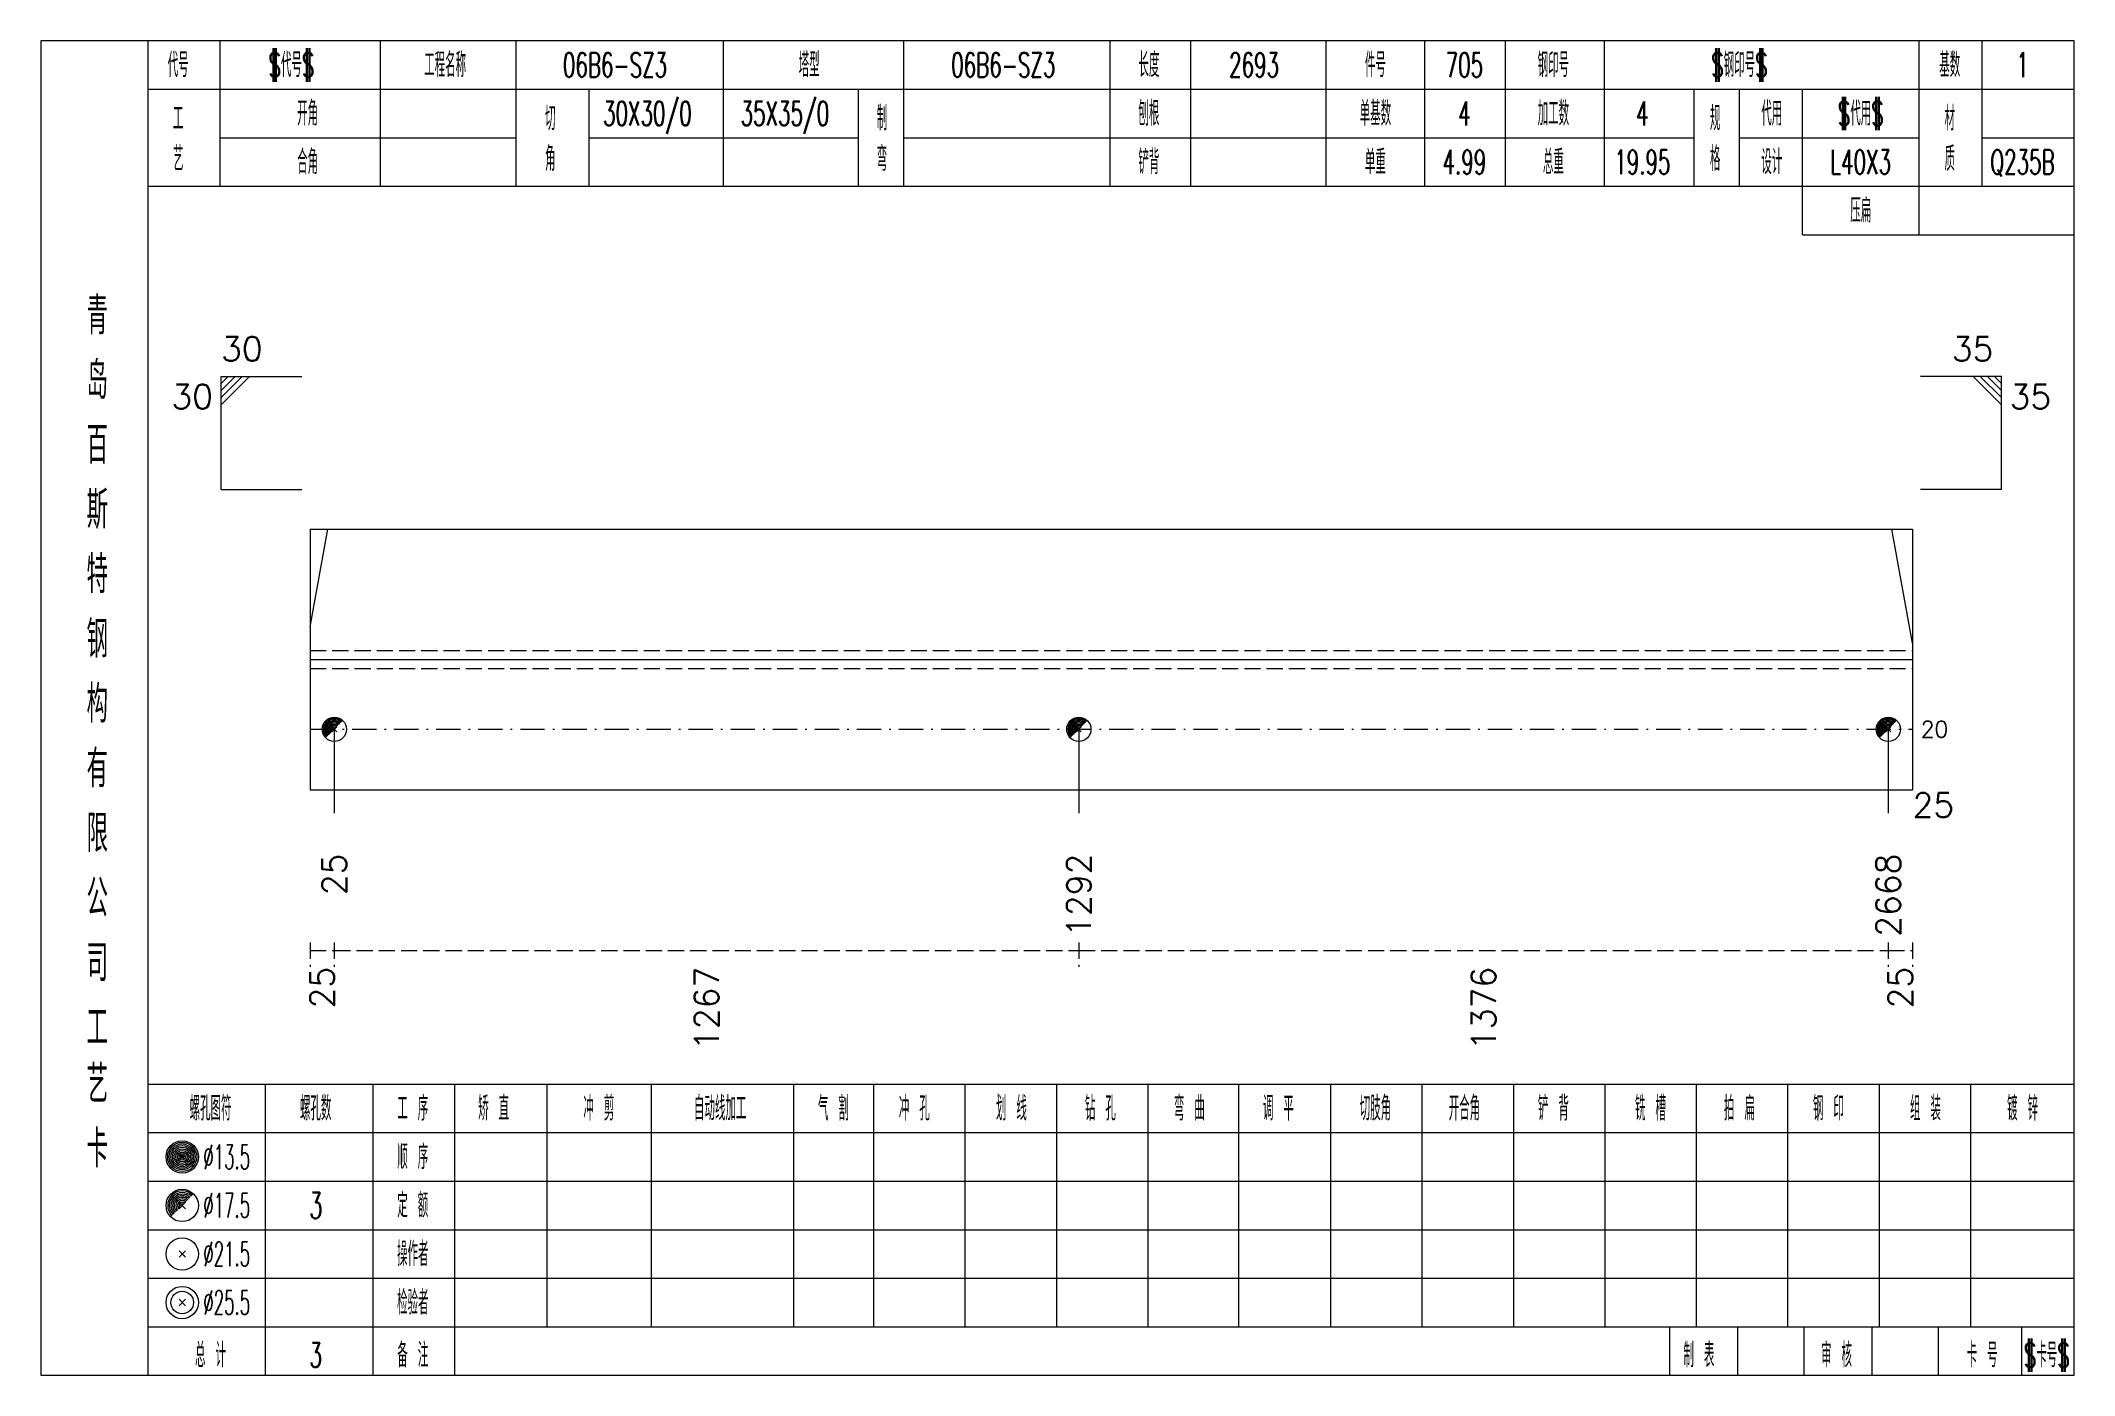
# Model space of a CAD drawing. Extents: x -533 to 8774, y 0 to 7979.
# Drawn here: x 1757 to 2008.4, y 2954.1 to 3119.1 of the extents above; entities that cross this region are included whole.
import ezdxf
from ezdxf.enums import TextEntityAlignment as Align

# ---------------------------------------------------------------- set-up
doc = ezdxf.new("R2010")
doc.units = 0
doc.header["$MEASUREMENT"] = 0
doc.linetypes.add('一点画线', pattern=[5.2, 3, -1, 0.2, -1])
doc.linetypes.add('虚线', pattern=[2.75, 2, -0.75])
doc.layers.get('0').update_dxf_attribs({"linetype": 'CONTINUOUS', "lineweight": 25})
for name, color, linetype, lineweight in [('1', 7, 'CONTINUOUS', 25), ('4', 7, 'CONTINUOUS', 25), ('5', 7, 'CONTINUOUS', 25)]:
    doc.layers.add(name, color=color, linetype=linetype, lineweight=lineweight)
doc.styles.get("Standard").update_dxf_attribs({"font": 'simplex.shx', "width": 0.7, "height": 3, "bigfont": 'gbhzfs.shx'})

msp = doc.modelspace()

# ---------------------------------------------------------------- texts
at = {"color": 7, "linetype": 'Continuous', "lineweight": 13}
msp.add_text('30', height=3, dxfattribs=at).set_placement((1779.3, 3078.56), align=Align.BOTTOM_LEFT)
msp.add_text('35', height=3, dxfattribs=at).set_placement((1998.4, 3078.56), align=Align.BOTTOM_RIGHT)
msp.add_text('30', height=3, dxfattribs=at).set_placement((1778.3, 3076.56), align=Align.TOP_RIGHT)
msp.add_text('35', height=3, dxfattribs=at).set_placement((2000.4, 3076.56), align=Align.TOP_LEFT)
msp.add_text('20', height=2, dxfattribs=at).set_placement((1989.4, 3033.93), align=Align.MIDDLE_LEFT)
at = {"color": 8, "linetype": 'Continuous', "lineweight": 9}
for s, p in [('25', (1791.8, 3004.56)), ('1267', (1839.32, 3004.56)), ('1376', (1935.37, 3004.56)), ('25', (1986.9, 3004.56))]:
    msp.add_text(s, height=3, rotation=90, dxfattribs=at).set_placement(p, align=Align.MIDDLE_RIGHT)
at = {"layer": '1', "color": 7, "linetype": 'Continuous', "lineweight": 13}
msp.add_text('25', height=3, dxfattribs=at).set_placement((1988.4, 3024.56), align=Align.MIDDLE_LEFT)
for s, p in [('25', (1793.3, 3018.56)), ('1292', (1885.34, 3018.56)), ('2668', (1985.4, 3018.56))]:
    msp.add_text(s, height=3, rotation=90, dxfattribs=at).set_placement(p, align=Align.MIDDLE_RIGHT)
at = {"layer": '4', "color": 1, "linetype": 'Continuous', "lineweight": 13}
for s, height, width, p in [('代号', 3, 0.6, (1774, 3116.06)), ('$代号$', 3, 0.6, (1788, 3116.06)), ('工程名称', 3, 0.6, (1807, 3116.06)), ('06B6-SZ3', 3, 0.6, (1828, 3116.06)), ('塔型', 3, 0.6, (1852, 3116.06)), ('06B6-SZ3', 3, 0.6, (1876, 3116.06)), ('长度', 3, 0.6, (1894, 3116.06)), ('2693', 3, 0.6, (1907, 3116.06)), ('件号', 3, 0.6, (1922, 3116.06)), ('705', 3, 0.6, (1933, 3116.06)), ('钢印号', 3, 0.6, (1944, 3116.06)), ('$钢印号$', 3, 0.6, (1967, 3116.06)), ('基数', 3, 0.6, (1993, 3116.06)), ('1', 3, 0.6, (2002, 3116.06)), ('工', 3, 0.6, (1774, 3109.46)), ('开角', 3, 0.6, (1790, 3110.06)), ('切', 3, 0.6, (1820, 3109.46)), ('30X30/0', 3, 0.6, (1832, 3110.06)), ('35X35/0', 3, 0.6, (1849, 3110.06)), ('制', 3, 0.6, (1861, 3109.46)), ('刨根', 3, 0.6, (1894, 3110.06)), ('单基数', 3, 0.6, (1922, 3110.06)), ('4', 3, 0.6, (1933, 3110.06)), ('加工数', 3, 0.6, (1944, 3110.06)), ('4', 3, 0.6, (1955, 3110.06)), ('规', 3, 0.6, (1964, 3109.46)), ('代用', 3, 0.6, (1971, 3110.06)), ('$代用$', 3, 0.6, (1982, 3110.06)), ('材', 3, 0.6, (1993, 3109.46)), ('艺', 3, 0.6, (1774, 3104.46)), ('合角', 3, 0.6, (1790, 3104.06)), ('角', 3, 0.6, (1820, 3104.46)), ('弯', 3, 0.6, (1861, 3104.46)), ('铲背', 3, 0.6, (1894, 3104.06)), ('单重', 3, 0.6, (1922, 3104.06)), ('4.99', 3, 0.6, (1933, 3104.06)), ('总重', 3, 0.6, (1944, 3104.06)), ('19.95', 3, 0.6, (1955, 3104.06)), ('格', 3, 0.6, (1964, 3104.46)), ('设计', 3, 0.6, (1971, 3104.06)), ('L40X3', 3, 0.6, (1982, 3104.06)), ('质', 3, 0.6, (1993, 3104.46)), ('Q235B', 3, 0.6, (2002, 3104.06)), ('压扁', 3, 0.6, (1982, 3098.06)), ('青', 4.6, 0.8, (1764, 3085.06)), ('岛', 4.6, 0.8, (1764, 3077.06)), ('百', 4.6, 0.8, (1764, 3069.06)), ('斯', 4.6, 0.8, (1764, 3061.06)), ('特', 4.6, 0.8, (1764, 3053.06)), ('钢', 4.6, 0.8, (1764, 3045.06)), ('构', 4.6, 0.8, (1764, 3037.06)), ('有', 4.6, 0.8, (1764, 3029.06)), ('限', 4.6, 0.8, (1764, 3021.06)), ('公', 4.6, 0.8, (1764, 3013.06)), ('司', 4.6, 0.8, (1764, 3005.06)), ('工', 4.6, 0.8, (1764, 2997.06)), ('艺', 4.6, 0.8, (1764, 2990.06)), ('螺孔图符', 3, 0.6, (1778, 2987.06)), ('螺孔数', 3, 0.6, (1791, 2987.06)), ('工 序', 3, 0.6, (1803, 2987.06)), ('矫 直', 3, 0.6, (1813, 2987.06)), ('冲 剪', 3, 0.6, (1826, 2987.06)), ('自动线加工', 3, 0.6, (1841, 2987.06)), ('气 割', 3, 0.6, (1855, 2987.06)), ('冲 孔', 3, 0.6, (1865, 2987.06)), ('划 线', 3, 0.6, (1877, 2987.06)), ('钻 孔', 3, 0.6, (1888, 2987.06)), ('弯 曲', 3, 0.6, (1899, 2987.06)), ('调 平', 3, 0.6, (1910, 2987.06)), ('切肢角', 3, 0.6, (1922, 2987.06)), ('开合角', 3, 0.6, (1933, 2987.06)), ('铲 背', 3, 0.6, (1944, 2987.06)), ('铣 槽', 3, 0.6, (1956, 2987.06)), ('拍 扁', 3, 0.6, (1967, 2987.06)), ('钢 印', 3, 0.6, (1978, 2987.06)), ('组 装', 3, 0.6, (1990, 2987.06)), ('镀 锌', 3, 0.6, (2002, 2987.06)), ('卡', 4.6, 0.8, (1764, 2982.06)), ('%%C13.5', 3, 0.5, (1780, 2981.06)), ('顺 序', 3, 0.6, (1803, 2981.06)), ('3', 3.2, 0.6, (1791, 2975.06)), ('定 额', 3, 0.6, (1803, 2975.06)), ('%%C17.5', 3, 0.5, (1780, 2975.06)), ('%%C21.5', 3, 0.5, (1780, 2969.06)), ('操作者', 3, 0.6, (1803, 2969.06)), ('%%C25.5', 3, 0.5, (1780, 2963.06)), ('检验者', 3, 0.6, (1803, 2963.06)), ('总 计', 3, 0.6, (1778, 2956.56)), ('3', 3, 0.6, (1791, 2956.56)), ('备 注', 3, 0.6, (1803, 2956.56)), ('制 表', 3, 0.6, (1962, 2956.56)), ('审 核', 3, 0.6, (1979, 2956.56)), ('卡 号', 3, 0.6, (1997, 2956.56)), ('$卡号$', 3, 0.6, (2005, 2956.56))]:
    msp.add_text(s, height=height, dxfattribs=dict(at, width=width)).set_placement(p, align=Align.MIDDLE_CENTER)

# ---------------------------------------------------------------- blocks, each defined once
blk = doc.blocks.new('孔17.5')
at = {"layer": '5', "color": 7, "linetype": 'Continuous', "lineweight": 0}
for p, q in [((-0.2, -0.2), (0.2, 0.2)), ((-0.2, 0.2), (0.2, -0.2))]:
    blk.add_line(p, q, dxfattribs=at)
at = {"layer": '5', "color": 7, "linetype": 'Continuous', "lineweight": 13}
blk.add_circle((0, 0), 1, dxfattribs=at)
for radius in [0.9, 0.8, 0.7, 0.6, 0.5, 0.4, 0.3, 0.2, 0.1]:
    blk.add_arc((0, 0), radius, 45, 225, dxfattribs=at)

# ---------------------------------------------------------------- linework, layer by layer
at = {"color": 7, "linetype": 'Continuous', "lineweight": 13}
for p, q in [((1779.3, 3077.56), (1789.3, 3077.56)), ((1779.3, 3063.56), (1779.3, 3077.56)), ((1780.17, 3077.56), (1779.3, 3076.68)), ((1781.05, 3077.56), (1779.3, 3075.81)), ((1781.92, 3077.56), (1779.3, 3074.93)), ((1782.8, 3077.56), (1779.3, 3074.06)), ((1999.4, 3077.56), (1989.4, 3077.56)), ((1995.9, 3077.56), (1999.4, 3074.06)), ((1996.78, 3077.56), (1999.4, 3074.93)), ((1997.65, 3077.56), (1999.4, 3075.81)), ((1998.53, 3077.56), (1999.4, 3076.68)), ((1999.4, 3063.56), (1999.4, 3077.56)), ((1779.3, 3063.56), (1789.3, 3063.56)), ((1999.4, 3063.56), (1989.4, 3063.56)), ((1790.3, 3046.59), (1792.51, 3058.68)), ((1988.4, 3044.58), (1985.83, 3058.68)), ((1793.3, 3033.93), (1793.3, 3023.56)), ((1885.34, 3033.93), (1885.34, 3023.56)), ((1985.4, 3033.93), (1985.4, 3023.56))]:
    msp.add_line(p, q, dxfattribs=at)
at = {"color": 7, "linetype": 'Continuous', "lineweight": 18}
for p, q in [((1790.3, 3058.68), (1790.3, 3026.43)), ((1790.3, 3058.68), (1988.4, 3058.68)), ((1988.4, 3058.68), (1988.4, 3026.43)), ((1790.3, 3042.56), (1988.4, 3042.56))]:
    msp.add_line(p, q, dxfattribs=at)
at = {"color": 1, "linetype": '虚线', "lineweight": 18}
for p, q in [((1790.3, 3043.68), (1988.4, 3043.68)), ((1790.3, 3041.43), (1988.4, 3041.43))]:
    msp.add_line(p, q, dxfattribs=at)
at = {"color": 3, "linetype": '一点画线', "lineweight": 13}
msp.add_line((1790.3, 3033.93), (1988.4, 3033.93), dxfattribs=at)
at = {"color": 8, "linetype": '虚线', "lineweight": 9}
for p, q in [((1790.3, 3007.56), (1790.3, 3004.56)), ((1793.3, 3007.56), (1793.3, 3004.56)), ((1793.3, 3007.56), (1793.3, 3004.56)), ((1885.34, 3007.56), (1885.34, 3004.56)), ((1885.34, 3007.56), (1885.34, 3004.56)), ((1985.4, 3007.56), (1985.4, 3004.56)), ((1985.4, 3007.56), (1985.4, 3004.56)), ((1988.4, 3007.56), (1988.4, 3004.56)), ((1790.3, 3006.56), (1793.3, 3006.56)), ((1793.3, 3006.56), (1885.34, 3006.56)), ((1885.34, 3006.56), (1985.4, 3006.56)), ((1985.4, 3006.56), (1988.4, 3006.56))]:
    msp.add_line(p, q, dxfattribs=at)
at = {"layer": '1', "color": 7, "linetype": 'Continuous', "lineweight": 18}
msp.add_line((1790.3, 3026.43), (1988.4, 3026.43), dxfattribs=at)
at = {"layer": '4', "color": 1, "linetype": 'Continuous', "lineweight": 18}
for p, q in [((1770.3, 2954.06), (1770.3, 3119.06)), ((1779.2, 3101.06), (1779.2, 3119.06)), ((1799, 3101.06), (1799, 3119.06)), ((1815.8, 3101.06), (1815.8, 3119.06)), ((1841.4, 3101.06), (1841.4, 3119.06)), ((1863.7, 3101.06), (1863.7, 3119.06)), ((1889.2, 3101.06), (1889.2, 3119.06)), ((1899.2, 3101.06), (1899.2, 3119.06)), ((1915.9, 3101.06), (1915.9, 3119.06)), ((1928.1, 3101.06), (1928.1, 3119.06)), ((1938.1, 3101.06), (1938.1, 3119.06)), ((1950.3, 3101.06), (1950.3, 3119.06)), ((1989.2, 3095.06), (1989.2, 3119.06)), ((1997, 3101.06), (1997, 3119.06)), ((1770.3, 3113.06), (2008.4, 3113.06)), ((1824.8, 3101.06), (1824.8, 3113.06)), ((1858.1, 3101.06), (1858.1, 3113.06)), ((1961.4, 3101.06), (1961.4, 3113.06)), ((1967, 3101.06), (1967, 3113.06)), ((1974.8, 3095.06), (1974.8, 3113.06)), ((1779.2, 3107.06), (1815.8, 3107.06)), ((1824.8, 3107.06), (1858.1, 3107.06)), ((1863.7, 3107.06), (1961.4, 3107.06)), ((1967, 3107.06), (1989.2, 3107.06)), ((1997, 3107.06), (2008.4, 3107.06)), ((1770.3, 3101.06), (2008.4, 3101.06)), ((1974.8, 3095.06), (2008.4, 3095.06)), ((1770.3, 2990.06), (2008.4, 2990.06)), ((1784.8, 2954.06), (1784.8, 2990.06)), ((1798.1, 2954.06), (1798.1, 2990.06)), ((1808.2, 2954.06), (1808.2, 2990.06)), ((1819.6, 2960.06), (1819.6, 2990.06)), ((1832.5, 2960.06), (1832.5, 2990.06)), ((1850.1, 2960.06), (1850.1, 2990.06)), ((1860, 2960.06), (1860, 2990.06)), ((1871.3, 2960.06), (1871.3, 2990.06)), ((1882.6, 2960.06), (1882.6, 2990.06)), ((1893.9, 2960.06), (1893.9, 2990.06)), ((1905.1, 2960.06), (1905.1, 2990.06)), ((1916.5, 2960.06), (1916.5, 2990.06)), ((1927.8, 2960.06), (1927.8, 2990.06)), ((1939.1, 2960.06), (1939.1, 2990.06)), ((1950.4, 2960.06), (1950.4, 2990.06)), ((1961.7, 2960.06), (1961.7, 2990.06)), ((1973, 2960.06), (1973, 2990.06)), ((1984.3, 2960.06), (1984.3, 2990.06)), ((1995.6, 2960.06), (1995.6, 2990.06)), ((1770.3, 2984.06), (2008.4, 2984.06)), ((1770.3, 2978.06), (2008.4, 2978.06)), ((1770.3, 2972.06), (2008.4, 2972.06)), ((1770.3, 2966.06), (2008.4, 2966.06)), ((1770.3, 2960.06), (2008.4, 2960.06)), ((1958.4, 2954.06), (1958.4, 2960.06)), ((1966.8, 2954.06), (1966.8, 2960.06)), ((1975, 2954.06), (1975, 2960.06)), ((1983.4, 2954.06), (1983.4, 2960.06)), ((1991.6, 2954.06), (1991.6, 2960.06)), ((2001.9, 2954.06), (2001.9, 2960.06))]:
    msp.add_line(p, q, dxfattribs=at)
at = {"layer": '4', "color": 7, "linetype": 'Continuous', "lineweight": 13}
for p, q in [((1774.3, 2980.86), (1774.7, 2981.26)), ((1774.7, 2980.86), (1774.3, 2981.26)), ((1774.1, 2968.66), (1774.9, 2969.46)), ((1774.9, 2968.66), (1774.1, 2969.46)), ((1774.1, 2962.66), (1774.9, 2963.46)), ((1774.9, 2962.66), (1774.1, 2963.46))]:
    msp.add_line(p, q, dxfattribs=at)
at = {"layer": '4', "color": 7, "linetype": 'Continuous', "lineweight": 0}
for p, q in [((1774.1, 2974.66), (1774.9, 2975.46)), ((1774.1, 2975.46), (1774.9, 2974.66))]:
    msp.add_line(p, q, dxfattribs=at)
at = {"layer": '4', "color": 1, "linetype": 'Continuous', "lineweight": 18}
msp.add_lwpolyline([(1757, 3119.06), (1757, 2954.06), (2008.4, 2954.06), (2008.4, 3119.06)], close=True, dxfattribs=at)
at = {"layer": '4', "color": 7, "linetype": 'Continuous', "lineweight": 13}
for centre, radius in [((1774.5, 2981.06), 2), ((1774.5, 2981.06), 1.8), ((1774.5, 2981.06), 1.6), ((1774.5, 2981.06), 1.4), ((1774.5, 2981.06), 1.2), ((1774.5, 2981.06), 1), ((1774.5, 2981.06), 0.8), ((1774.5, 2981.06), 0.6), ((1774.5, 2981.06), 0.4), ((1774.5, 2981.06), 0.2), ((1774.5, 2975.06), 2), ((1774.5, 2969.06), 2), ((1774.5, 2963.06), 2), ((1774.5, 2963.06), 1.4)]:
    msp.add_circle(centre, radius, dxfattribs=at)
for radius in [1.8, 1.6, 1.4, 1.2, 1, 0.8, 0.6, 0.4, 0.2]:
    msp.add_arc((1774.5, 2975.06), radius, 45, 225, dxfattribs=at)

# ---------------------------------------------------------------- block references
at = {"layer": '1', "color": 7, "linetype": 'Continuous', "lineweight": 13, "xscale": 1.5, "yscale": 1.5, "zscale": 1.5}
for p in [(1793.3, 3033.93), (1885.34, 3033.93), (1985.4, 3033.93)]:
    msp.add_blockref('孔17.5', p, dxfattribs=at)

msp.set_redraw_order([(e.dxf.handle, doc.entitydb.next_handle()) for e in msp.query("TEXT MTEXT ATTDEF DIMENSION ARC_DIMENSION")])  # texts and dimensions are drawn at this point

doc.saveas('drawing.dxf')
